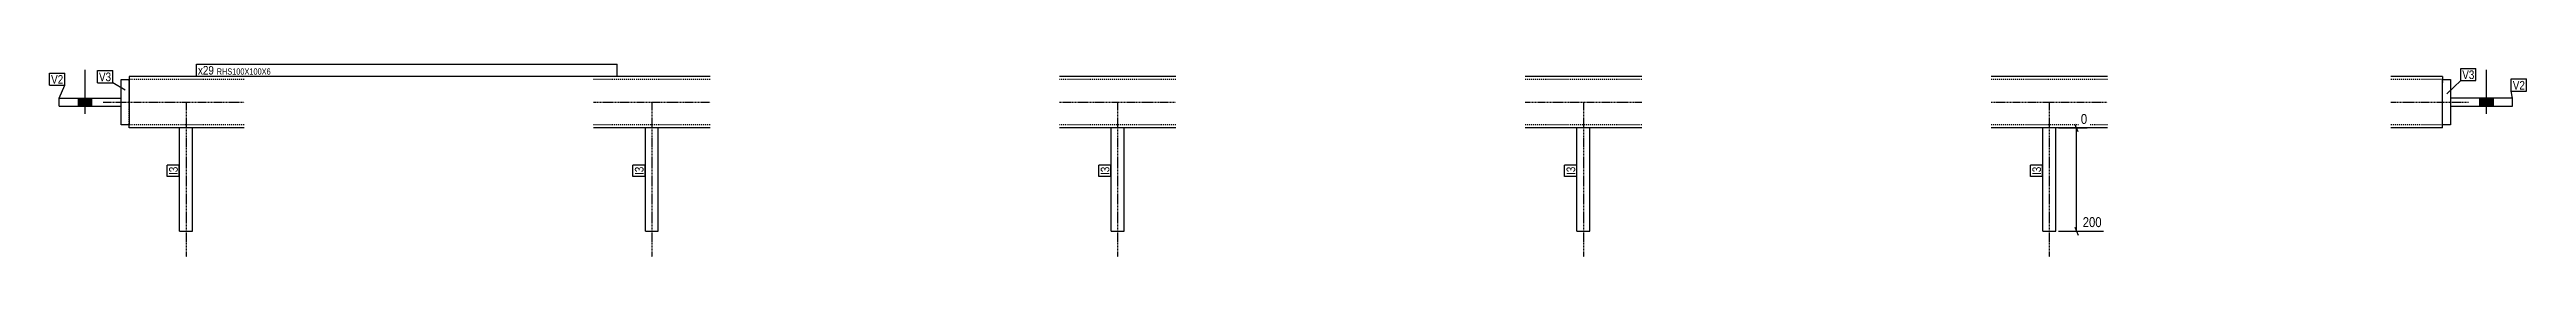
# Model space of a CAD drawing. Header units: millimetres. Extents: x 8 to 16358, y 12 to 475.
# Drawn here: x 11572 to 16358, y 12 to 386 of the extents above; entities that cross this region are included whole.
import ezdxf

# ---------------------------------------------------------------- set-up
doc = ezdxf.new("R2010")
doc.units = ezdxf.units.MM
doc.linetypes.add('DXK_LINE_DOT2', pattern=[3.9198, 1.9599, -1.9599])
doc.linetypes.add('DXK_LINE_DOT3', pattern=[5.9187, 2.979, -0.9799, 0.9799, -0.9799])
for name, color, linetype in [('MÅLSÆTNING', 7, 'Continuous'), ('STÅL', 7, 'Continuous'), ('TEKST', 7, 'Continuous')]:
    doc.layers.add(name, color=color, linetype=linetype)
doc.styles.add('Arial Narrow', font='ARIALN.TTF', dxfattribs={"height": 0.2})

msp = doc.modelspace()

# ---------------------------------------------------------------- hatches: boundary and pattern name
at = {"layer": 'STÅL', "linetype": 'Continuous'}
for points in [[(11627.6, 304.5), (11653.6, 304.5), (11653.6, 319.5), (11627.6, 319.5)], [(11627.6, 304.5), (11653.6, 304.5), (11653.6, 319.5), (11627.6, 319.5)], [(16293.6, 319.5), (16267.6, 319.5), (16267.6, 304.5), (16293.6, 304.5)], [(16293.6, 319.5), (16267.6, 319.5), (16267.6, 304.5), (16293.6, 304.5)]]:
    msp.add_hatch(color=96, dxfattribs=at).paths.add_polyline_path(points)

# ---------------------------------------------------------------- linework, layer by layer
at = {"layer": 'MÅLSÆTNING', "color": 7, "linetype": 'Continuous'}
for p, q in [((15453.1, 262), (15508.8, 262)), ((15491.1, 254.5), (15485.1, 269.5)), ((15488.1, 62), (15488.1, 262)), ((15453.1, 62), (15540.4, 62)), ((15485.1, 69.5), (15491.1, 54.5))]:
    msp.add_line(p, q, dxfattribs=at)
at = {"layer": 'STÅL', "color": 96, "linetype": 'Continuous'}
for p, q in [((11640.6, 289.5), (11640.6, 374.5)), ((11640.6, 289.5), (11640.6, 374.5)), ((16280.6, 289.5), (16280.6, 374.5)), ((16280.6, 289.5), (16280.6, 374.5)), ((11627.6, 304.5), (11627.6, 319.5)), ((11627.6, 304.5), (11627.6, 319.5)), ((11653.6, 304.5), (11653.6, 319.5)), ((11653.6, 304.5), (11653.6, 319.5)), ((16267.6, 304.5), (16267.6, 319.5)), ((16267.6, 304.5), (16267.6, 319.5)), ((16293.6, 304.5), (16293.6, 319.5)), ((16293.6, 304.5), (16293.6, 319.5))]:
    msp.add_line(p, q, dxfattribs=at)
at = {"layer": 'STÅL', "color": 2, "linetype": 'Continuous'}
for p, q in [((11710.6, 268), (11710.6, 356)), ((11710.6, 356), (11725.6, 356)), ((11725.6, 362), (11725.6, 356)), ((11948.1, 362), (11725.6, 362)), ((11725.6, 356), (11725.6, 268)), ((12848.1, 362), (12623.1, 362)), ((13748.1, 362), (13523.1, 362)), ((14648.1, 362), (14423.1, 362)), ((15548.1, 362), (15323.1, 362)), ((16195.6, 362), (16095.6, 362)), ((16195.6, 362), (16195.6, 361.1)), ((16195.6, 361.1), (16195.6, 356)), ((16195.6, 268), (16195.6, 356)), ((16195.6, 356), (16210.6, 356)), ((16210.6, 356), (16210.6, 268)), ((11590.6, 304.5), (11590.6, 319.5)), ((11590.6, 319.5), (11710.6, 319.5)), ((11590.6, 304.5), (11710.6, 304.5)), ((11710.6, 304.5), (11710.6, 319.5)), ((16210.6, 319.5), (16210.6, 304.5)), ((16330.6, 319.5), (16210.6, 319.5)), ((16210.6, 304.5), (16330.6, 304.5)), ((16330.6, 304.5), (16330.6, 319.5)), ((11725.6, 268), (11710.6, 268)), ((11725.6, 262.9), (11725.6, 268)), ((11725.6, 262), (11725.6, 262.9)), ((11948.1, 262), (11725.6, 262)), ((11823.1, 62), (11823.1, 262)), ((11848.1, 62), (11848.1, 262)), ((12848.1, 262), (12623.1, 262)), ((12723.1, 62), (12723.1, 262)), ((12748.1, 62), (12748.1, 262)), ((13748.1, 262), (13523.1, 262)), ((13623.1, 62), (13623.1, 262)), ((13648.1, 62), (13648.1, 262)), ((14648.1, 262), (14423.1, 262)), ((14523.1, 62), (14523.1, 262)), ((14548.1, 62), (14548.1, 262)), ((15548.1, 262), (15323.1, 262)), ((15423.1, 62), (15423.1, 262)), ((15448.1, 62), (15448.1, 262)), ((16195.6, 262), (16095.6, 262)), ((16210.6, 268), (16195.6, 268)), ((16195.6, 262), (16195.6, 268)), ((11823.1, 62), (11848.1, 62)), ((12723.1, 62), (12748.1, 62)), ((13623.1, 62), (13648.1, 62)), ((14523.1, 62), (14548.1, 62)), ((15423.1, 62), (15448.1, 62))]:
    msp.add_line(p, q, dxfattribs=at)
at = {"layer": 'STÅL', "color": 7, "linetype": 'DXK_LINE_DOT2'}
for p, q in [((11725.6, 362), (11725.6, 361.1)), ((11725.6, 361.1), (11725.6, 358.5)), ((11948.1, 356), (11725.6, 356)), ((11725.6, 274), (11725.6, 356)), ((12848.1, 356), (12623.1, 356)), ((13748.1, 356), (13523.1, 356)), ((14648.1, 356), (14423.1, 356)), ((15548.1, 356), (15323.1, 356)), ((16195.6, 356), (16095.6, 356)), ((16195.6, 362), (16195.6, 362)), ((16195.6, 356), (16195.6, 350)), ((16195.6, 268), (16195.6, 350)), ((11725.6, 265.5), (11725.6, 274)), ((11948.1, 268), (11725.6, 268)), ((11725.6, 262), (11725.6, 262)), ((11848.1, 262), (11823.1, 262)), ((12848.1, 268), (12623.1, 268)), ((12748.1, 262), (12723.1, 262)), ((13748.1, 268), (13523.1, 268)), ((13648.1, 262), (13623.1, 262)), ((14648.1, 268), (14423.1, 268)), ((14548.1, 262), (14523.1, 262)), ((15548.1, 268), (15323.1, 268)), ((15448.1, 262), (15423.1, 262)), ((16195.6, 268), (16095.6, 268))]:
    msp.add_line(p, q, dxfattribs=at)
at = {"layer": 'STÅL', "color": 7, "linetype": 'DXK_LINE_DOT3'}
for p, q in [((11675.6, 312), (11948.1, 312)), ((11835.6, 312), (11835.6, 12)), ((12623.1, 312), (12848.1, 312)), ((12735.6, 312), (12735.6, 12)), ((13523.1, 312), (13748.1, 312)), ((13635.6, 312), (13635.6, 12)), ((14423.1, 312), (14648.1, 312)), ((14535.6, 312), (14535.6, 12)), ((15323.1, 312), (15548.1, 312)), ((15435.6, 312), (15435.6, 12)), ((16095.6, 312), (16245.6, 312))]:
    msp.add_line(p, q, dxfattribs=at)

# ---------------------------------------------------------------- wipeouts: each hides what was drawn before it
at = {"color": 0}
msp.add_wipeout([(11598.4, 347.8), (11598.4, 365.3), (11574.9, 365.3), (11574.9, 347.8)], dxfattribs=at).dxf.layer = 'TEKST'

# ---------------------------------------------------------------- next in the draw order: wipeouts: each hides what was drawn before it
at = {"color": 0, "linetype": 'Continuous'}
for points in [[(15512.8, 266), (15512.8, 294), (15492.6, 294), (15492.6, 266)], [(15540.8, 66), (15540.8, 94), (15496.2, 94), (15496.2, 66)]]:
    msp.add_wipeout(points, dxfattribs=at).dxf.layer = 'MÅLSÆTNING'
at = {"color": 0}
for points in [[(11889.6, 365.5), (11889.6, 383), (11858.6, 383), (11858.6, 365.5)], [(11598.4, 347.8), (11598.4, 365.3), (11574.9, 365.3), (11574.9, 347.8)], [(11690.9, 352.7), (11690.9, 370.2), (11667.4, 370.2), (11667.4, 352.7)], [(16256.9, 356.9), (16256.9, 374.4), (16233.5, 374.4), (16233.5, 356.9)], [(16354.6, 336.5), (16354.6, 354), (16331.1, 354), (16331.1, 336.5)], [(11819.6, 187), (11802.1, 187), (11802.1, 171), (11819.6, 171)], [(12719.6, 187), (12702.1, 187), (12702.1, 171), (12719.6, 171)], [(13619.6, 187), (13602.1, 187), (13602.1, 171), (13619.6, 171)], [(14519.6, 187), (14502.1, 187), (14502.1, 171), (14519.6, 171)], [(15419.6, 187), (15402.1, 187), (15402.1, 171), (15419.6, 171)]]:
    msp.add_wipeout(points, dxfattribs=at).dxf.layer = 'TEKST'

# ---------------------------------------------------------------- next in the draw order: linework, layer by layer
at = {"layer": 'TEKST', "color": 7, "linetype": 'Continuous'}
for p, q in [((11571.9, 368.3), (11601.4, 368.3)), ((11571.9, 344.8), (11571.9, 368.3)), ((11571.9, 344.8), (11601.4, 344.8)), ((11590.6, 319.5), (11601.4, 344.8)), ((11601.4, 344.8), (11601.4, 368.3))]:
    msp.add_line(p, q, dxfattribs=at)

# ---------------------------------------------------------------- next in the draw order: texts
at = {"layer": 'MÅLSÆTNING', "color": 3, "linetype": 'Continuous', "style": 'Arial Narrow'}
for s, height, p in [('0', 19.1, (15496.6, 270)), ('200', 19.09, (15500.2, 70))]:
    msp.add_text(s, height=height, dxfattribs=at).set_placement(p)
at = {"layer": 'TEKST', "color": 3, "style": 'Arial Narrow'}
msp.add_text('V2', height=16.7, dxfattribs=at).set_placement((11574.9, 347.8))

# ---------------------------------------------------------------- next in the draw order: wipeouts: each hides what was drawn before it
at = {"color": 0}
for points in [[(11889.6, 365.5), (11889.6, 383), (11858.6, 383), (11858.6, 365.5)], [(11690.9, 352.7), (11690.9, 370.2), (11667.4, 370.2), (11667.4, 352.7)], [(16256.9, 356.9), (16256.9, 374.4), (16233.5, 374.4), (16233.5, 356.9)], [(16354.6, 336.5), (16354.6, 354), (16331.1, 354), (16331.1, 336.5)], [(11819.6, 187), (11802.1, 187), (11802.1, 171), (11819.6, 171)], [(12719.6, 187), (12702.1, 187), (12702.1, 171), (12719.6, 171)], [(13619.6, 187), (13602.1, 187), (13602.1, 171), (13619.6, 171)], [(14519.6, 187), (14502.1, 187), (14502.1, 171), (14519.6, 171)], [(15419.6, 187), (15402.1, 187), (15402.1, 171), (15419.6, 171)]]:
    msp.add_wipeout(points, dxfattribs=at).dxf.layer = 'TEKST'

# ---------------------------------------------------------------- next in the draw order: linework, layer by layer
at = {"layer": 'TEKST', "color": 7, "linetype": 'Continuous'}
for p, q in [((11855.6, 362.5), (11855.6, 386)), ((11664.4, 373.2), (11693.9, 373.2)), ((11664.4, 349.7), (11664.4, 373.2)), ((11664.4, 349.7), (11693.9, 349.7)), ((11693.9, 349.7), (11693.9, 373.2)), ((11718.2, 335.1), (11693.9, 349.7)), ((16203.9, 328.3), (16230.5, 353.9)), ((16230.5, 377.4), (16259.9, 377.4)), ((16230.5, 353.9), (16230.5, 377.4)), ((16230.5, 353.9), (16259.9, 353.9)), ((16259.9, 353.9), (16259.9, 377.4)), ((16328.1, 357), (16357.6, 357)), ((16328.1, 333.5), (16328.1, 357)), ((16357.6, 333.5), (16357.6, 357)), ((16330.6, 319.5), (16328.1, 333.5)), ((16328.1, 333.5), (16357.6, 333.5)), ((11799.1, 168), (11799.1, 190)), ((11822.6, 190), (11799.1, 190)), ((11822.6, 168), (11799.1, 168)), ((11822.6, 168), (11822.6, 190)), ((12699.1, 168), (12699.1, 190)), ((12722.6, 190), (12699.1, 190)), ((12722.6, 168), (12699.1, 168)), ((12722.6, 168), (12722.6, 190)), ((13599.1, 168), (13599.1, 190)), ((13622.6, 190), (13599.1, 190)), ((13622.6, 168), (13599.1, 168)), ((13622.6, 168), (13622.6, 190)), ((14499.1, 168), (14499.1, 190)), ((14522.6, 190), (14499.1, 190)), ((14522.6, 168), (14499.1, 168)), ((14522.6, 168), (14522.6, 190)), ((15399.1, 168), (15399.1, 190)), ((15422.6, 190), (15399.1, 190)), ((15422.6, 168), (15399.1, 168)), ((15422.6, 168), (15422.6, 190))]:
    msp.add_line(p, q, dxfattribs=at)

# ---------------------------------------------------------------- next in the draw order: texts
at = {"layer": 'TEKST', "color": 3, "style": 'Arial Narrow'}
for s, p in [('V3', (11667.4, 352.7)), ('V3', (16233.5, 356.9)), ('V2', (16331.1, 336.5))]:
    msp.add_text(s, height=16.7, dxfattribs=at).set_placement(p)
for p in [(11819.6, 171), (12719.6, 171), (13619.6, 171), (14519.6, 171), (15419.6, 171)]:
    msp.add_text('I3', height=16.7, rotation=90.0002, dxfattribs=at).set_placement(p)

# ---------------------------------------------------------------- next in the draw order: wipeouts: each hides what was drawn before it
at = {"color": 0}
msp.add_wipeout([(12665.3, 365.5), (12665.3, 378), (11894.8, 378), (11894.8, 365.5)], dxfattribs=at).dxf.layer = 'TEKST'

# ---------------------------------------------------------------- next in the draw order: wipeouts: each hides what was drawn before it
msp.add_wipeout([(12665.3, 365.5), (12665.3, 378), (11894.8, 378), (11894.8, 365.5)], dxfattribs=at).dxf.layer = 'TEKST'

# ---------------------------------------------------------------- next in the draw order: linework, layer by layer
at = {"layer": 'TEKST', "color": 7, "linetype": 'Continuous'}
for p, q in [((11855.6, 386), (12668.3, 386)), ((12668.3, 362.5), (12668.3, 386)), ((11855.6, 362.5), (12668.3, 362.5))]:
    msp.add_line(p, q, dxfattribs=at)

# ---------------------------------------------------------------- next in the draw order: texts
at = {"layer": 'TEKST', "color": 3, "style": 'Arial Narrow'}
for s, height, p in [('x29', 16.7, (11858.6, 365.5)), ('RHS100X100X6', 11.93, (11894.8, 365.5))]:
    msp.add_text(s, height=height, dxfattribs=at).set_placement(p)

doc.saveas('drawing.dxf')
